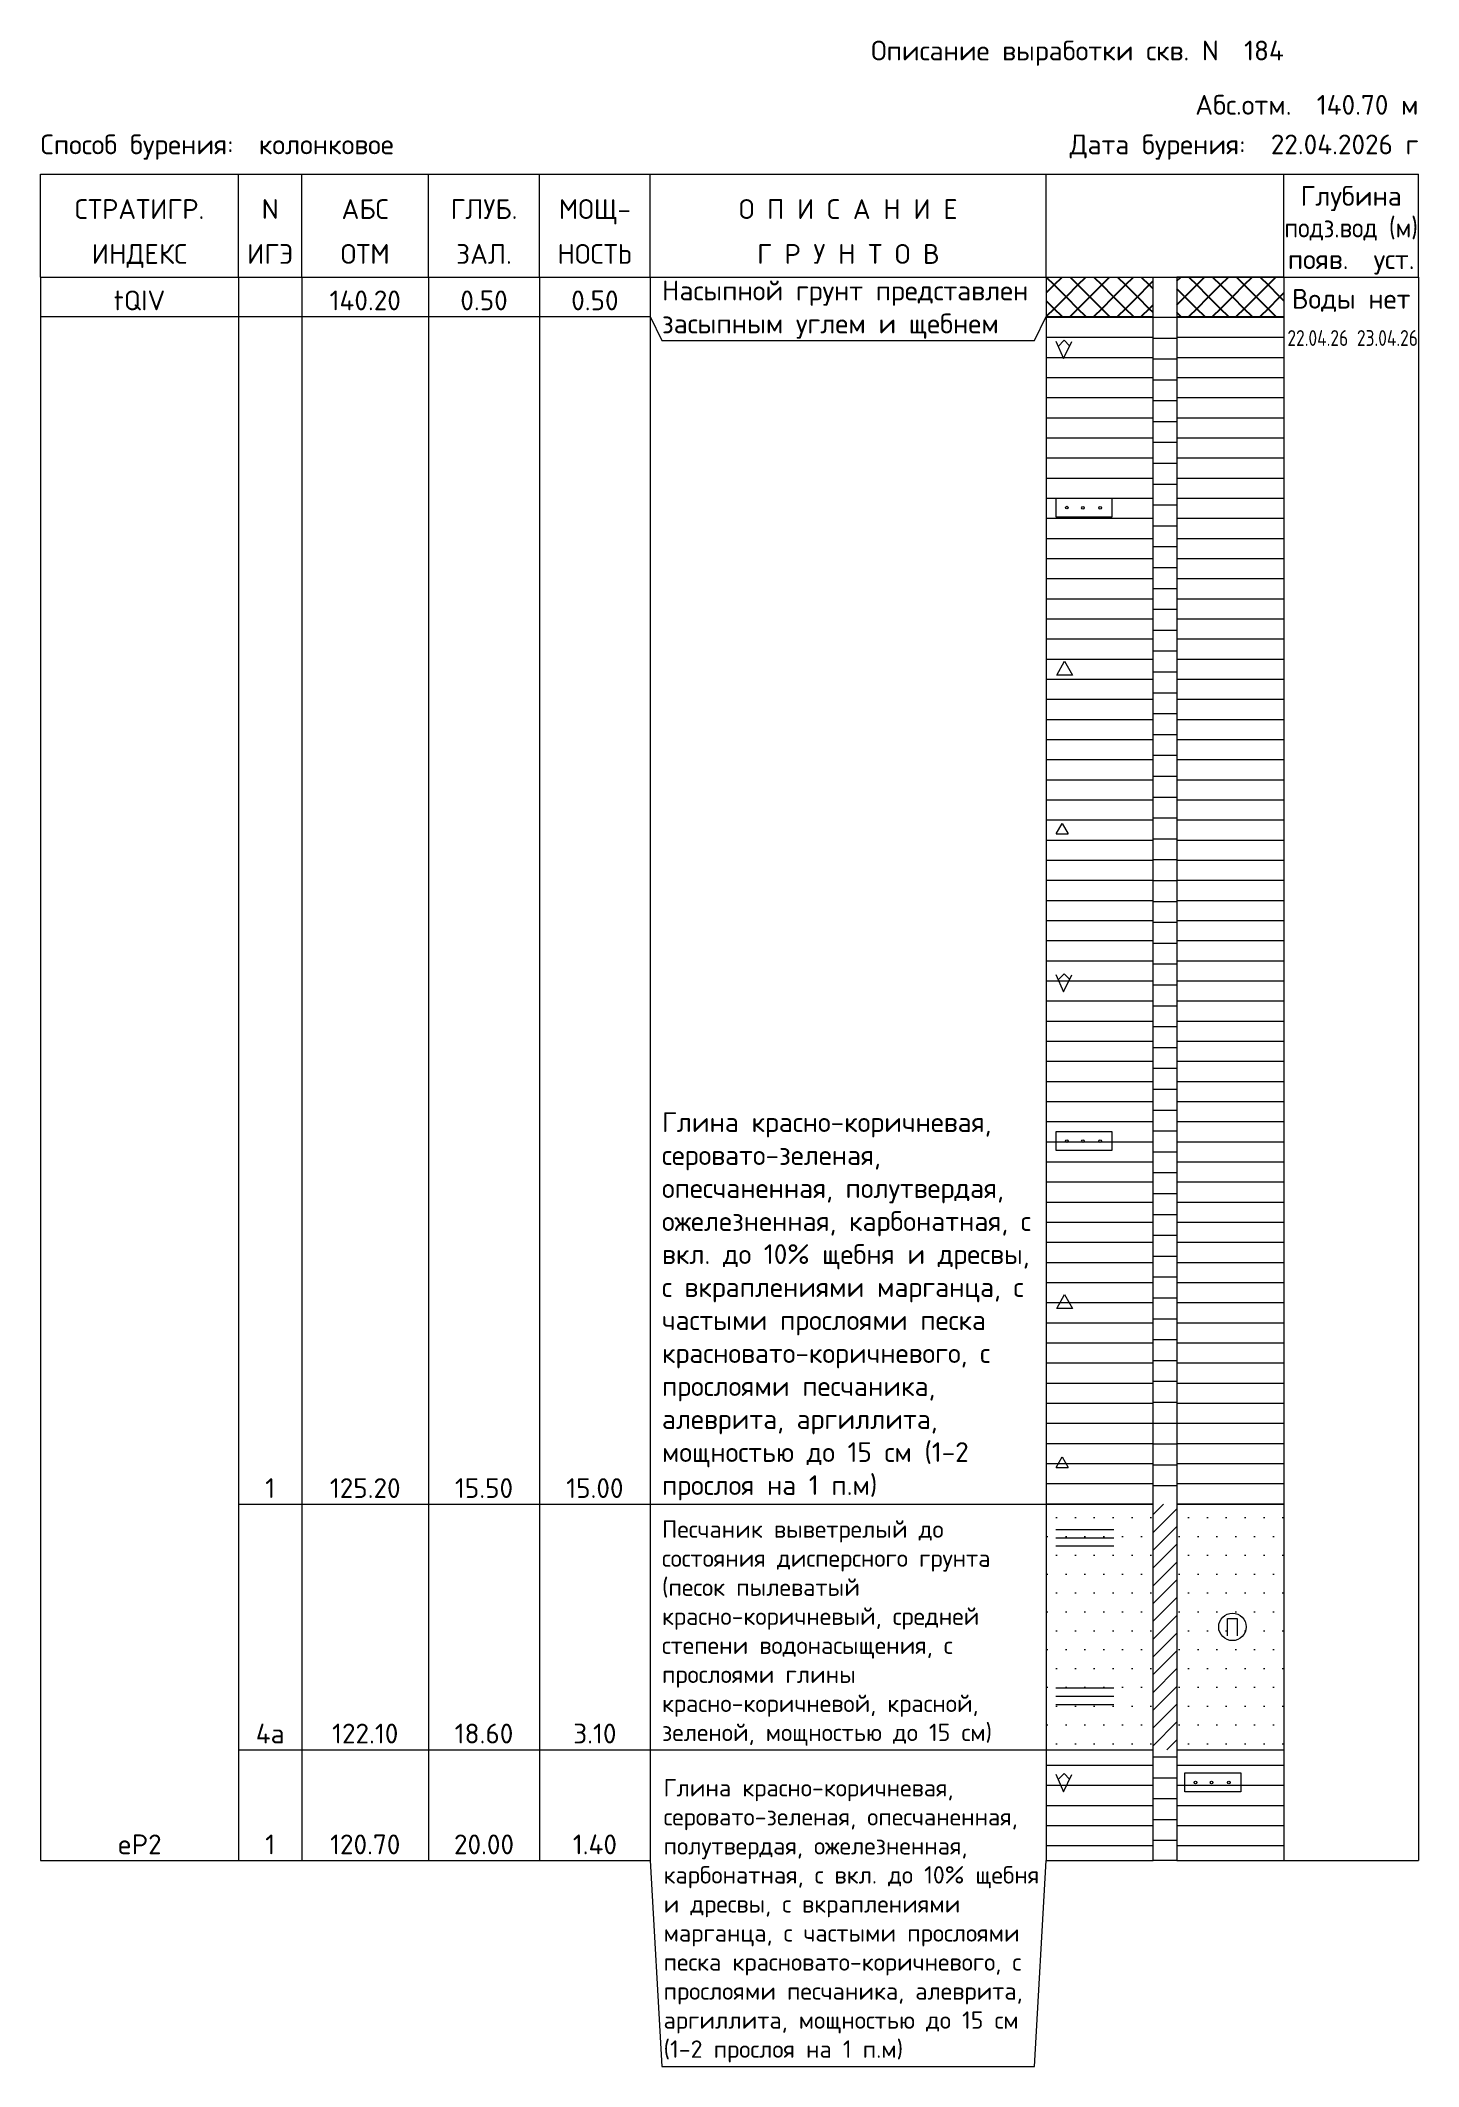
# Model space of a CAD drawing. Header units: metres. Extents: x 407396 to 516262, y -257300 to -131999.
# Drawn here: x 498862 to 516262, y -236586 to -210999 of the extents above; entities that cross this region are included whole.
import ezdxf
from ezdxf.enums import TextEntityAlignment as Align

# ---------------------------------------------------------------- set-up
doc = ezdxf.new("R2010")
doc.units = ezdxf.units.M
doc.layers.get('0').update_dxf_attribs({"lineweight": 0})
for name, color, linetype in [('Fill', 7, 'Continuous'), ('Skv', 7, 'Continuous'), ('Table', 7, 'Continuous')]:
    doc.layers.add(name, color=color, linetype=linetype)
doc.layers.add('текст', color=7, linetype='Continuous', lineweight=18)
doc.layers.add('штриховка', color=7, linetype='Continuous', lineweight=9)
doc.styles.add('ISOCPEUR', font='isocpeur.ttf')
pattern_1 = [(225, (-4953438.5, -313986.35), (3e-14, -300), [212.13, -212.134069]), (315, (-4953588.5, -313836.35), (300, 3e-14), [212.13, -212.134069]), (45, (-4953738.5, -313986.35), (3e-14, 300), [212.13, -212.134069]), (135, (-4953588.5, -314136.35), (-300, 3e-14), [212.13, -212.134069])]
pattern_2 = [(0, (75089.61, -319903), (6e-14, 254), [])]
pattern_3 = [(0, (75089.61, -319903), (119.0625, 238.125), [0, -238.125])]
pattern_4 = [(0, (75089.61, -319903), (6e-14, 263.525), [])]

msp = doc.modelspace()

# ---------------------------------------------------------------- texts
at = {"layer": 'текст', "lineweight": 25, "style": 'ISOCPEUR'}
for s, p in [('Описание выработки скв. N  184', (514561.5, -211250.92)), ('Абс.отм.  140.70 м', (516261.5, -211936.35)), ('Дата бурения:  22.04.2026 г', (516261.5, -212436.35))]:
    msp.add_text(s, height=250, dxfattribs=at).set_placement(p, align=Align.RIGHT)
msp.add_text('Способ бурения:  колонковое', height=250, dxfattribs=at).set_placement((498861.5, -212436.35))
for s, p in [('Глубина', (515411.5, -213086.35)), ('СТРАТИГР.', (500111.5, -213253.02)), ('N', (501761.5, -213253.02)), ('АБС', (502961.5, -213253.02)), ('ГЛУБ.', (504461.5, -213253.02)), ('МОЩ-', (505861.5, -213253.02)), ('О П И С А Н И Е', (509061.5, -213253.02)), ('ИНДЕКС', (500111.5, -213819.68)), ('ИГЭ', (501761.5, -213819.68)), ('ОТМ', (502961.5, -213819.68)), ('ЗАЛ.', (504461.5, -213819.68)), ('НОСТЬ', (505861.5, -213819.68)), ('Г Р У Н Т О В', (509061.5, -213819.68)), ('появ.  уст.', (515411.5, -213886.35)), ('tQIV', (500111.5, -214406.35)), ('140.20', (502961.5, -214406.35)), ('0.50', (504461.5, -214406.35)), ('0.50', (505861.5, -214406.35)), ('Воды нет', (515411.5, -214386.35)), ('1', (501761.5, -229406.35)), ('125.20', (502961.5, -229406.35)), ('15.50', (504461.5, -229406.35)), ('15.00', (505861.5, -229406.35)), ('4а', (501761.5, -232506.35)), ('122.10', (502961.5, -232506.35)), ('18.60', (504461.5, -232506.35)), ('3.10', (505861.5, -232506.35)), ('eP2', (500111.5, -233906.35)), ('1', (501761.5, -233906.35)), ('120.70', (502961.5, -233906.35)), ('20.00', (504461.5, -233906.35)), ('1.40', (505861.5, -233906.35))]:
    msp.add_text(s, height=250, dxfattribs=at).set_placement(p, align=Align.CENTER)
at = {"layer": 'текст', "lineweight": 25, "style": 'ISOCPEUR', "width": 0.9}
msp.add_text('подз.вод (м)', height=250, dxfattribs=at).set_placement((515411.5, -213486.35), align=Align.CENTER)
at = {"layer": 'текст', "lineweight": 25, "style": 'ISOCPEUR', "width": 0.8}
for s, p in [('22.04.26', (514606.46, -214856.84)), ('23.04.26', (515484, -214856.58))]:
    msp.add_text(s, height=200, dxfattribs=at).set_placement(p)
at = {"layer": 'текст', "attachment_point": 7, "style": 'ISOCPEUR'}
for s, insert, char_height, width in [('Насыпной грунт представлен засыпным углем и щебнем', (506708.34, -214766.35), 250, 4830), ('Глина красно-коричневая, серовато-зеленая, опесчаненная, полутвердая, ожелезненная, карбонатная, с вкл. до 10% щебня и дресвы, с вкраплениями марганца, с частыми прослоями песка красновато-коричневого, с прослоями песчаника, алеврита, аргиллита, мощностью до 15 см (1-2 прослоя на 1 п.м)', (506708.34, -229436.35), 250, 4830), ('Песчаник выветрелый до состояния дисперсного грунта (песок пылеватый красно-коричневый, средней степени водонасыщения, с прослоями глины красно-коричневой, красной, зеленой, мощностью до 15 см)', (506708.34, -232536.35), 220, 4830), ('Глина красно-коричневая, серовато-зеленая, опесчаненная, полутвердая, ожелезненная, карбонатная, с вкл. до 10% щебня и дресвы, с вкраплениями марганца, с частыми прослоями песка красновато-коричневого, с прослоями песчаника, алеврита, аргиллита, мощностью до 15 см (1-2 прослоя на 1 п.м)', (506728.34, -236536.35), 220, 4751.1305)]:
    msp.add_mtext(s, dxfattribs=dict(at, insert=insert, char_height=char_height, width=width))

# ---------------------------------------------------------------- blocks, each defined once
blk = doc.blocks.new('IZ18')
at = {"color": 7, "linetype": 'Continuous', "lineweight": 0, "flags": 128}
for points in [[(-0.004, 0.224), (0.093, 0.004), (0.199, 0.221)], [(0.027, 0.157), (0.1, 0.234), (0.17, 0.164)]]:
    blk.add_lwpolyline(points, dxfattribs=at)
blk = doc.blocks.new('VK12')
at = {"color": 7, "linetype": 'Continuous', "lineweight": 0, "flags": 128}
blk.add_lwpolyline([(0.007, 0.007), (0.107, 0.182), (0.208, 0.007)], close=True, dxfattribs=at)
blk = doc.blocks.new('VK13')
at = {"color": 7, "linetype": 'Continuous', "lineweight": 0}
for p, q in [((0, 0), (0.075, 0.133)), ((0, 0), (0.152, 0)), ((0.075, 0.133), (0.152, 0))]:
    blk.add_line(p, q, dxfattribs=at)
blk = doc.blocks.new('PR09')
at = {"color": 19, "linetype": 'Continuous', "lineweight": 0, "flags": 128}
blk.add_lwpolyline([(-0.002, 0.24), (0.705, 0.24), (0.705, 0), (-0.002, 0)], close=True, dxfattribs=at)
at = {"color": 7, "linetype": 'Continuous', "lineweight": 0}
for centre in [(0.135, 0.121), (0.338, 0.119), (0.555, 0.119)]:
    blk.add_circle(centre, 0.0165, dxfattribs=at)

# ---------------------------------------------------------------- hatches: boundary and pattern name
at = {"layer": 'Fill'}
h = msp.add_hatch(dxfattribs=at)
h.set_pattern_fill('GR24', color=256, scale=1000, style=0, pattern_type=2)
h.set_pattern_definition(pattern_1)
h.paths.add_polyline_path([(511561.5, -213986.35), (512911.5, -213986.35), (512911.5, -214486.35), (511561.5, -214486.35)])
h = msp.add_hatch(dxfattribs=at)
h.set_pattern_fill('GR24', color=256, scale=1000, style=0, pattern_type=2)
h.set_pattern_definition(pattern_1)
h.paths.add_polyline_path([(513211.5, -213986.35), (514561.5, -213986.35), (514561.5, -214486.35), (513211.5, -214486.35)])
at = {"layer": 'штриховка'}
h = msp.add_hatch(dxfattribs=at)
h.set_pattern_fill('ANSI31', color=256, scale=80, angle=315, style=0)
h.set_pattern_definition(pattern_2)
h.paths.add_polyline_path([(511561.5, -214486.35), (512911.5, -214486.35), (512911.5, -229486.35), (511561.5, -229486.35)])
h = msp.add_hatch(dxfattribs=at)
h.set_pattern_fill('ANSI31', color=256, scale=83, angle=315, style=0)
h.set_pattern_definition(pattern_4)
h.paths.add_polyline_path([(512911.5, -214486.35), (513211.5, -214486.35), (513211.5, -229486.35), (512911.5, -229486.35)])
h = msp.add_hatch(dxfattribs=at)
h.set_pattern_fill('ANSI31', color=256, scale=80, angle=315, style=0)
h.set_pattern_definition(pattern_2)
h.paths.add_polyline_path([(513211.5, -214486.35), (514561.5, -214486.35), (514561.5, -229486.35), (513211.5, -229486.35)])
h = msp.add_hatch(dxfattribs=at)
h.set_pattern_fill('DOTS', color=256, scale=150, style=0)
h.set_pattern_definition(pattern_3)
h.paths.add_polyline_path([(511561.5, -229486.35), (512911.5, -229486.35), (512911.5, -232586.35), (511561.5, -232586.35)])
h = msp.add_hatch(dxfattribs=at)
h.set_pattern_fill('ANSI31', color=256, scale=50, style=0)
h.set_pattern_definition([(45, (75089.61, -319902.99), (-112.2532, 112.2532), [])])
h.paths.add_polyline_path([(512911.5, -229486.35), (513211.5, -229486.35), (513211.5, -232586.35), (512911.5, -232586.35)])
h = msp.add_hatch(dxfattribs=at)
h.set_pattern_fill('DOTS', color=256, scale=150, style=0)
h.set_pattern_definition(pattern_3)
h.paths.add_polyline_path([(513211.5, -229486.35), (514561.5, -229486.35), (514561.5, -232586.35), (513211.5, -232586.35)])
h = msp.add_hatch(dxfattribs=at)
h.set_pattern_fill('ANSI31', color=256, scale=80, angle=315, style=0)
h.set_pattern_definition(pattern_2)
h.paths.add_polyline_path([(511561.5, -232586.35), (512911.5, -232586.35), (512911.5, -233986.35), (511561.5, -233986.35)])
h = msp.add_hatch(dxfattribs=at)
h.set_pattern_fill('ANSI31', color=256, scale=83, angle=315, style=0)
h.set_pattern_definition(pattern_4)
h.paths.add_polyline_path([(512911.5, -232586.35), (513211.5, -232586.35), (513211.5, -233986.35), (512911.5, -233986.35)])
h = msp.add_hatch(dxfattribs=at)
h.set_pattern_fill('ANSI31', color=256, scale=80, angle=315, style=0)
h.set_pattern_definition(pattern_2)
h.paths.add_polyline_path([(513211.5, -232586.35), (514561.5, -232586.35), (514561.5, -233986.35), (513211.5, -233986.35)])

# ---------------------------------------------------------------- linework, layer by layer
at = {"color": 7, "linetype": 'Continuous', "lineweight": 0}
for p, q in [((498861.5, -212686.35), (516261.5, -212686.35)), ((498861.5, -213986.35), (498861.5, -212686.35)), ((501361.5, -213986.35), (501361.5, -212686.35)), ((502161.5, -213986.35), (502161.5, -212686.35)), ((503761.5, -213986.35), (503761.5, -212686.35)), ((505161.5, -213986.35), (505161.5, -212686.35)), ((506561.5, -213986.35), (506561.5, -212686.35)), ((511561.5, -213986.35), (511561.5, -212686.35)), ((514561.5, -213986.35), (514561.5, -212686.35)), ((516261.5, -213986.35), (516261.5, -212686.35)), ((498861.5, -213986.35), (516261.5, -213986.35))]:
    msp.add_line(p, q, dxfattribs=at)
at = {"linetype": 'Continuous', "lineweight": 0}
for p, q in [((511681.5, -229802.68), (512416.5, -229802.68)), ((511681.5, -229907.68), (512416.5, -229907.68)), ((511681.5, -230012.68), (512416.5, -230012.68)), ((511681.5, -231802.68), (512416.5, -231802.68)), ((511681.5, -231907.68), (512416.5, -231907.68)), ((511681.5, -232012.68), (512416.5, -232012.68))]:
    msp.add_line(p, q, dxfattribs=at)
at = {"linetype": 'Continuous', "lineweight": 0, "flags": 128}
for points in [[(511684.5, -216779.68), (512391.5, -216779.68), (512391.5, -217019.68), (511684.5, -217019.68)], [(511684.5, -224779.68), (512391.5, -224779.68), (512391.5, -225019.68), (511684.5, -225019.68)]]:
    msp.add_lwpolyline(points, close=True, dxfattribs=at)
for points in [[(513850.5, -231146.35), (513850.5, -230926.62)], [(513850.5, -230926.62), (513972.57, -230926.62)], [(513972.57, -230926.62), (513972.57, -231146.35)]]:
    msp.add_lwpolyline(points, dxfattribs=at)
at = {"color": 7, "linetype": 'Continuous', "lineweight": 0}
for centre in [(511821.82, -216898.36), (512024.8, -216900.68), (512241.77, -216900.67), (511821.82, -224898.36), (512024.8, -224900.68), (512241.77, -224900.67)]:
    msp.add_circle(centre, 16.5, dxfattribs=at)
at = {"linetype": 'Continuous', "lineweight": 0}
msp.add_circle((513912.4, -231035.02), 173.29, dxfattribs=at)
at = {"layer": 'Skv', "color": 7, "linetype": 'Continuous', "lineweight": 0}
for p, q in [((511561.5, -213986.35), (512911.5, -213986.35)), ((514561.5, -213986.35), (513211.5, -213986.35)), ((511561.5, -214486.35), (512911.5, -214486.35)), ((513211.5, -214486.35), (514561.5, -214486.35)), ((511561.5, -229486.35), (512911.5, -229486.35)), ((513211.5, -229486.35), (514561.5, -229486.35)), ((511561.5, -232586.35), (512911.5, -232586.35)), ((513211.5, -232586.35), (514561.5, -232586.35)), ((511561.5, -233986.35), (512911.5, -233986.35)), ((513211.5, -233986.35), (514561.5, -233986.35))]:
    msp.add_line(p, q, dxfattribs=at)
msp.add_lwpolyline([(512911.5, -213986.35), (513211.5, -213986.35), (513211.5, -233986.35), (512911.5, -233986.35), (512911.5, -213986.35), (512911.5, -213986.35)], close=True, dxfattribs=at)
at = {"layer": 'Table', "color": 7, "linetype": 'Continuous', "lineweight": 0}
for p, q in [((498861.5, -213986.35), (498861.5, -233986.35)), ((501361.5, -213986.35), (501361.5, -233986.35)), ((502161.5, -213986.35), (502161.5, -233986.35)), ((503761.5, -213986.35), (503761.5, -233986.35)), ((505161.5, -213986.35), (505161.5, -233986.35)), ((506561.5, -213986.35), (506561.5, -233986.35)), ((511561.5, -213986.35), (511561.5, -233986.35)), ((514561.5, -213986.35), (514561.5, -233986.35)), ((516261.5, -213986.35), (516261.5, -233986.35)), ((498861.5, -214486.35), (501361.5, -214486.35)), ((501361.5, -214486.35), (502161.5, -214486.35)), ((502161.5, -214486.35), (503761.5, -214486.35)), ((503761.5, -214486.35), (505161.5, -214486.35)), ((505161.5, -214486.35), (506561.5, -214486.35)), ((506561.5, -214486.35), (506708.34, -214786.35)), ((511414.66, -214786.35), (511561.5, -214486.35)), ((506708.34, -214786.35), (511414.66, -214786.35)), ((501361.5, -229486.35), (502161.5, -229486.35)), ((502161.5, -229486.35), (503761.5, -229486.35)), ((503761.5, -229486.35), (505161.5, -229486.35)), ((505161.5, -229486.35), (506561.5, -229486.35)), ((506561.5, -229486.35), (511561.5, -229486.35)), ((501361.5, -232586.35), (502161.5, -232586.35)), ((502161.5, -232586.35), (503761.5, -232586.35)), ((503761.5, -232586.35), (505161.5, -232586.35)), ((505161.5, -232586.35), (506561.5, -232586.35)), ((506561.5, -232586.35), (511561.5, -232586.35)), ((498861.5, -233986.35), (501361.5, -233986.35)), ((501361.5, -233986.35), (502161.5, -233986.35)), ((502161.5, -233986.35), (503761.5, -233986.35)), ((503761.5, -233986.35), (505161.5, -233986.35)), ((505161.5, -233986.35), (506561.5, -233986.35)), ((506561.5, -233986.35), (506708.34, -236586.35)), ((511414.66, -236586.35), (511561.5, -233986.35)), ((514561.5, -233986.35), (516261.5, -233986.35)), ((506708.34, -236586.35), (511414.66, -236586.35))]:
    msp.add_line(p, q, dxfattribs=at)

# ---------------------------------------------------------------- block references
at = {"layer": 'Skv', "xscale": 1000, "yscale": 1000, "zscale": 1000}
for name, p in [('IZ18', (511686.5, -215019.68)), ('VK12', (511686.5, -219019.68)), ('VK13', (511686.5, -221019.68)), ('IZ18', (511686.5, -223019.68)), ('VK12', (511686.5, -227019.68)), ('VK13', (511686.5, -229019.68)), ('IZ18', (511686.5, -233119.69)), ('PR09', (513311.5, -233119.69))]:
    msp.add_blockref(name, p, dxfattribs=at)

msp.set_redraw_order([(e.dxf.handle, doc.entitydb.next_handle()) for e in msp.query("TEXT MTEXT ATTDEF DIMENSION ARC_DIMENSION")])  # texts and dimensions are drawn at this point

doc.saveas('drawing.dxf')
